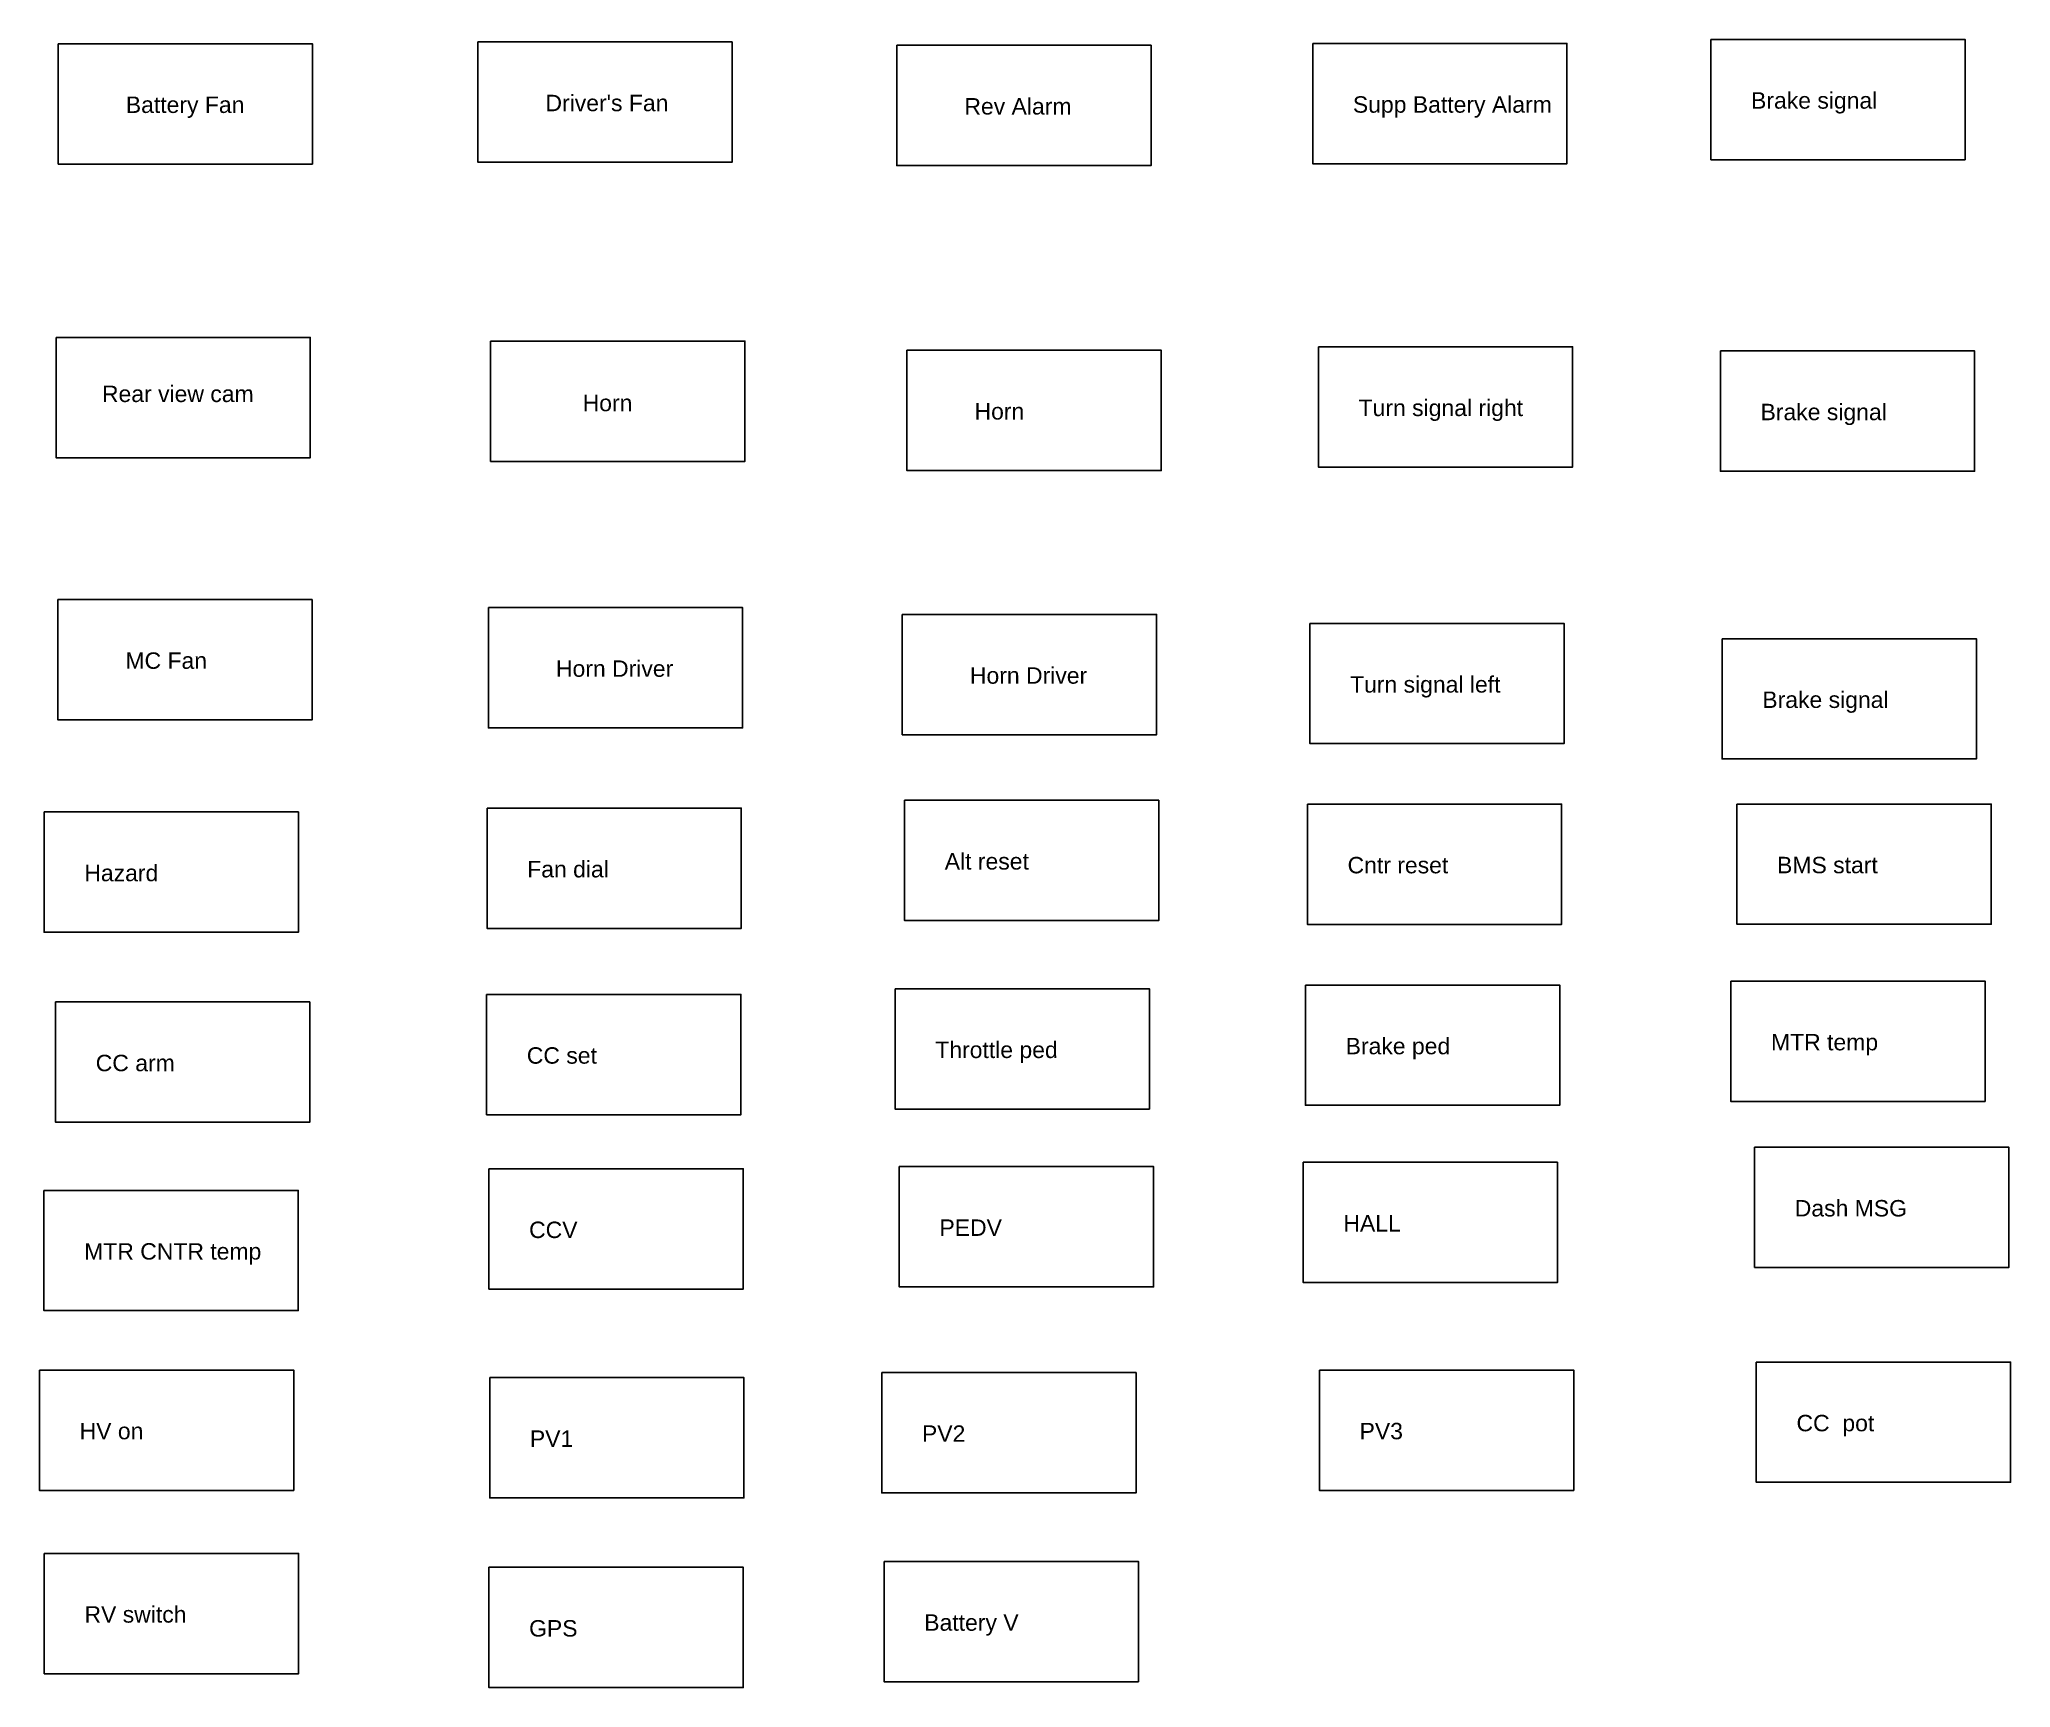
# Model space of a CAD drawing. Header units: inches. Extents: x -6006 to 28106, y 59 to 4778.
# Drawn here: x 5791 to 6532, y 1049 to 1668 of the extents above; entities that cross this region are included whole.
import ezdxf

# ---------------------------------------------------------------- set-up
doc = ezdxf.new("R2010")
doc.units = ezdxf.units.IN
doc.header["$MEASUREMENT"] = 0
doc.styles.get("Standard").update_dxf_attribs({"font": 'arial.ttf'})

msp = doc.modelspace()

# ---------------------------------------------------------------- texts
at = {"attachment_point": 1}
for s, insert, char_height in [('Battery Fan', (5823.95, 1646.89), 6.1714), ("Driver's Fan", (5981.63, 1647.55), 6.1714), ('Rev Alarm', (6139.04, 1646.3), 6.171), ('Supp Battery Alarm', (6285.01, 1646.99), 6.1714), ('Brake signal ', (6434.62, 1648.51), 6.1714), ('Rear view cam', (5814.99, 1538.26), 6.1714), ('Horn', (5995.6, 1534.81), 6.171), ('Turn signal right', (6287.15, 1532.99), 6.1714), ('Horn', (6142.85, 1531.69), 6.171), ('Brake signal', (6438.19, 1531.44), 6.1714), ('MC Fan', (5823.81, 1438.01), 6.171), ('Horn Driver', (5985.57, 1435.01), 6.1714), ('Horn Driver', (6141.12, 1432.42), 6.1714), ('Turn signal left', (6283.94, 1429.07), 6.1714), ('Brake signal', (6438.85, 1423.31), 6.1714), ('Alt reset', (6131.65, 1362.58), 6.171), ('Hazard', (5808.36, 1358.19), 6.171), ('Fan dial', (5974.77, 1359.63), 6.171), ('Cntr reset', (6283.01, 1361.16), 6.171), ('BMS start', (6444.4, 1361.19), 6.171), ('CC set', (5974.62, 1289.63), 6.171), ('Throttle ped', (6128.1, 1291.75), 6.1714), ('Brake ped', (6282.29, 1293.16), 6.171), ('MTR temp', (6442.12, 1294.64), 6.171), ('CC arm', (5812.65, 1286.8), 6.171), ('Dash MSG', (6451.05, 1232.22), 6.171), ('CCV', (5975.48, 1224.11), 6.171), ('PEDV', (6129.67, 1224.93), 6.171), ('HALL', (6281.44, 1226.55), 6.171), ('MTR CNTR temp', (5808.3, 1216.01), 6.1714), ('HV on', (5806.59, 1148.49), 6.171), ('PV3', (6287.53, 1148.49), 6.171), ('CC  pot', (6451.69, 1151.49), 6.171), ('PV1', (5975.78, 1145.64), 6.171), ('PV2', (6123.1, 1147.54), 6.171), ('RV switch', (5808.42, 1079.59), 6.171), ('GPS', (5975.48, 1074.36), 6.171), ('Battery V', (6123.96, 1076.54), 6.171)]:
    msp.add_mtext_dynamic_manual_height_columns(s, width=244.4451, gutter_width=30.86, heights=[0], dxfattribs=dict(at, insert=insert, char_height=char_height))

# ---------------------------------------------------------------- linework, layer by layer
for points in [[(5798.55, 1666.73), (5894.09, 1666.73), (5894.09, 1621.53), (5798.55, 1621.53)], [(5956.23, 1667.39), (6051.77, 1667.39), (6051.77, 1622.19), (5956.23, 1622.19)], [(6269.91, 1666.84), (6365.45, 1666.84), (6365.45, 1621.63), (6269.91, 1621.63)], [(6419.52, 1668.36), (6515.06, 1668.36), (6515.06, 1623.15), (6419.52, 1623.15)], [(6113.65, 1666.14), (6209.19, 1666.14), (6209.19, 1620.93), (6113.65, 1620.93)], [(5797.73, 1556.38), (5893.27, 1556.38), (5893.27, 1511.17), (5797.73, 1511.17)], [(5961.04, 1554.98), (6056.58, 1554.98), (6056.58, 1509.77), (5961.04, 1509.77)], [(6117.45, 1551.53), (6212.99, 1551.53), (6212.99, 1506.32), (6117.45, 1506.32)], [(6272.05, 1552.84), (6367.59, 1552.84), (6367.59, 1507.63), (6272.05, 1507.63)], [(6423.09, 1551.29), (6518.63, 1551.29), (6518.63, 1506.08), (6423.09, 1506.08)], [(5798.41, 1457.85), (5893.96, 1457.85), (5893.96, 1412.65), (5798.41, 1412.65)], [(5960.17, 1454.85), (6055.71, 1454.85), (6055.71, 1409.65), (5960.17, 1409.65)], [(6115.72, 1452.26), (6211.27, 1452.26), (6211.27, 1407.06), (6115.72, 1407.06)], [(6268.84, 1448.92), (6364.38, 1448.92), (6364.38, 1403.72), (6268.84, 1403.72)], [(6423.75, 1443.16), (6519.29, 1443.16), (6519.29, 1397.96), (6423.75, 1397.96)], [(5793.26, 1378.04), (5888.8, 1378.04), (5888.8, 1332.84), (5793.26, 1332.84)], [(5959.67, 1379.48), (6055.21, 1379.48), (6055.21, 1334.28), (5959.67, 1334.28)], [(6116.55, 1382.42), (6212.09, 1382.42), (6212.09, 1337.22), (6116.55, 1337.22)], [(6267.91, 1381.01), (6363.45, 1381.01), (6363.45, 1335.81), (6267.91, 1335.81)], [(6429.3, 1381.04), (6524.84, 1381.04), (6524.84, 1335.84), (6429.3, 1335.84)], [(6113, 1311.6), (6208.54, 1311.6), (6208.54, 1266.39), (6113, 1266.39)], [(6267.19, 1313.01), (6362.73, 1313.01), (6362.73, 1267.81), (6267.19, 1267.81)], [(6427.02, 1314.49), (6522.56, 1314.49), (6522.56, 1269.28), (6427.02, 1269.28)], [(5797.55, 1306.65), (5893.09, 1306.65), (5893.09, 1261.45), (5797.55, 1261.45)], [(5959.52, 1309.48), (6055.06, 1309.48), (6055.06, 1264.27), (5959.52, 1264.27)], [(6435.95, 1252.07), (6531.49, 1252.07), (6531.49, 1206.87), (6435.95, 1206.87)], [(6114.57, 1244.77), (6210.11, 1244.77), (6210.11, 1199.57), (6114.57, 1199.57)], [(6266.33, 1246.4), (6361.88, 1246.4), (6361.88, 1201.19), (6266.33, 1201.19)], [(5960.38, 1243.96), (6055.92, 1243.96), (6055.92, 1198.76), (5960.38, 1198.76)], [(5793.19, 1235.86), (5888.74, 1235.86), (5888.74, 1190.65), (5793.19, 1190.65)], [(6436.59, 1171.34), (6532.13, 1171.34), (6532.13, 1126.14), (6436.59, 1126.14)], [(5791.49, 1168.34), (5887.03, 1168.34), (5887.03, 1123.13), (5791.49, 1123.13)], [(5960.68, 1165.49), (6056.22, 1165.49), (6056.22, 1120.29), (5960.68, 1120.29)], [(6108, 1167.39), (6203.54, 1167.39), (6203.54, 1122.18), (6108, 1122.18)], [(6272.43, 1168.34), (6367.98, 1168.34), (6367.98, 1123.13), (6272.43, 1123.13)], [(5793.31, 1099.44), (5888.86, 1099.44), (5888.86, 1054.23), (5793.31, 1054.23)], [(6108.86, 1096.39), (6204.4, 1096.39), (6204.4, 1051.19), (6108.86, 1051.19)], [(5960.38, 1094.21), (6055.92, 1094.21), (6055.92, 1049.01), (5960.38, 1049.01)]]:
    msp.add_lwpolyline(points, close=True)

msp.set_redraw_order([(e.dxf.handle, doc.entitydb.next_handle()) for e in msp.query("TEXT MTEXT ATTDEF DIMENSION ARC_DIMENSION")])  # texts and dimensions are drawn at this point

doc.saveas('drawing.dxf')
